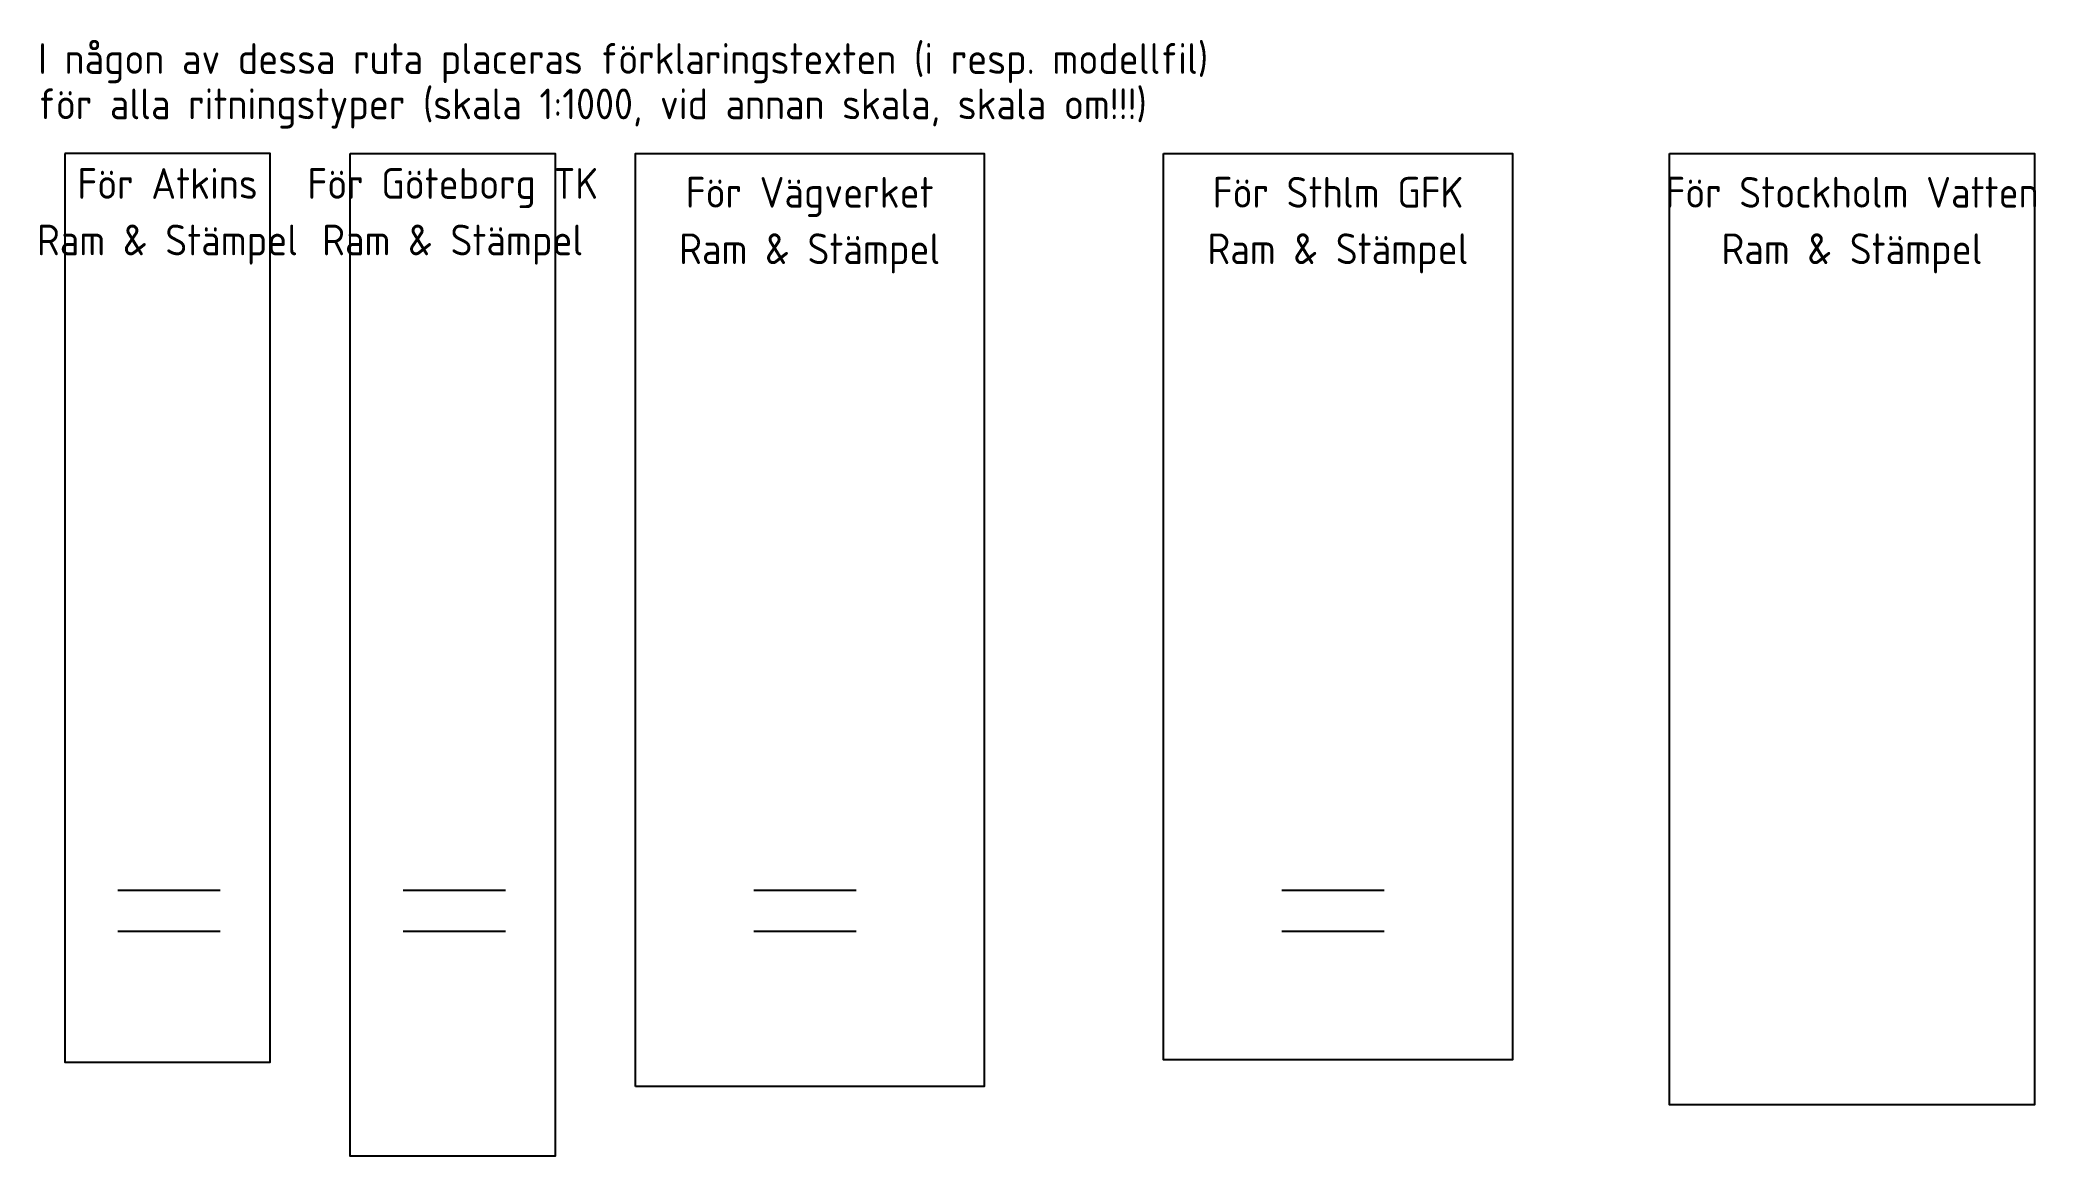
# Model space of a CAD drawing. Header units: metres. Extents: x -12 to 120691, y -61 to 6149382.
# Drawn here: x -12 to 961, y -55 to 489 of the extents above; entities that cross this region are included whole.
import ezdxf
from ezdxf.enums import TextEntityAlignment as Align

# ---------------------------------------------------------------- set-up
doc = ezdxf.new("R2010")
doc.units = ezdxf.units.M
doc.layers.get('DEFPOINTS').update_dxf_attribs({"color": 5, "linetype": 'CONTINUOUS'})
doc.styles.add('ISO', font='iso.shx')

msp = doc.modelspace()

# ---------------------------------------------------------------- texts
at = {"layer": 'DEFPOINTS', "style": 'ISO'}
for s, p in [('I någon av dessa ruta placeras förklaringstexten (i resp. modellfil)', (-13.111, 472.838)), ('för alla ritningstyper (skala 1:1000, vid annan skala, skala om!!!)', (-13.111, 450.725))]:
    msp.add_text(s, height=15, dxfattribs=at).set_placement(p)
for s, p in [('För Atkins', (50, 411.894)), ('För Göteborg TK', (189.039, 411.894)), ('För Vägverket', (363.078, 407.592)), ('För Sthlm GFK', (620.616, 407.592)), ('För Stockholm Vatten', (871.202, 407.592)), ('Ram & Stämpel', (50, 384.347)), ('Ram & Stämpel', (189.039, 384.347)), ('Ram & Stämpel', (363.078, 380.045)), ('Ram & Stämpel', (620.616, 380.045)), ('Ram & Stämpel', (871.202, 380.045))]:
    msp.add_text(s, height=15, dxfattribs=at).set_placement(p, align=Align.CENTER)

# ---------------------------------------------------------------- linework, layer by layer
at = {"layer": 'DEFPOINTS', "flags": 128}
for points in [[(0, 434), (0, -9.2), (100, -9.2), (100, 434)], [(278.078, -21), (278.078, 434), (448.078, 434), (448.078, -21)], [(535.616, 434), (705.616, 434), (705.616, -7.994), (535.616, -7.994)]]:
    msp.add_lwpolyline(points, close=True, dxfattribs=at)
for points in [[(139.039, 434), (239.039, 434), (239.039, -55), (139.039, -55), (139.039, 434)], [(25.842, 74.763), (75.723, 74.763)], [(164.881, 74.763), (214.762, 74.763)], [(335.768, 74.763), (385.648, 74.763)], [(593.306, 74.763), (643.187, 74.763)], [(25.842, 54.763), (75.723, 54.763)], [(164.881, 54.763), (214.762, 54.763)], [(335.768, 54.763), (385.648, 54.763)], [(593.306, 54.763), (643.187, 54.763)]]:
    msp.add_lwpolyline(points, dxfattribs=at)
at = {"layer": 'DEFPOINTS'}
msp.add_lwpolyline([(782.202, 434), (960.202, 434), (960.202, -30), (782.202, -30)], close=True, dxfattribs=at)

msp.set_redraw_order([(e.dxf.handle, doc.entitydb.next_handle()) for e in msp.query("TEXT MTEXT ATTDEF DIMENSION ARC_DIMENSION")])  # texts and dimensions are drawn at this point

doc.saveas('drawing.dxf')
